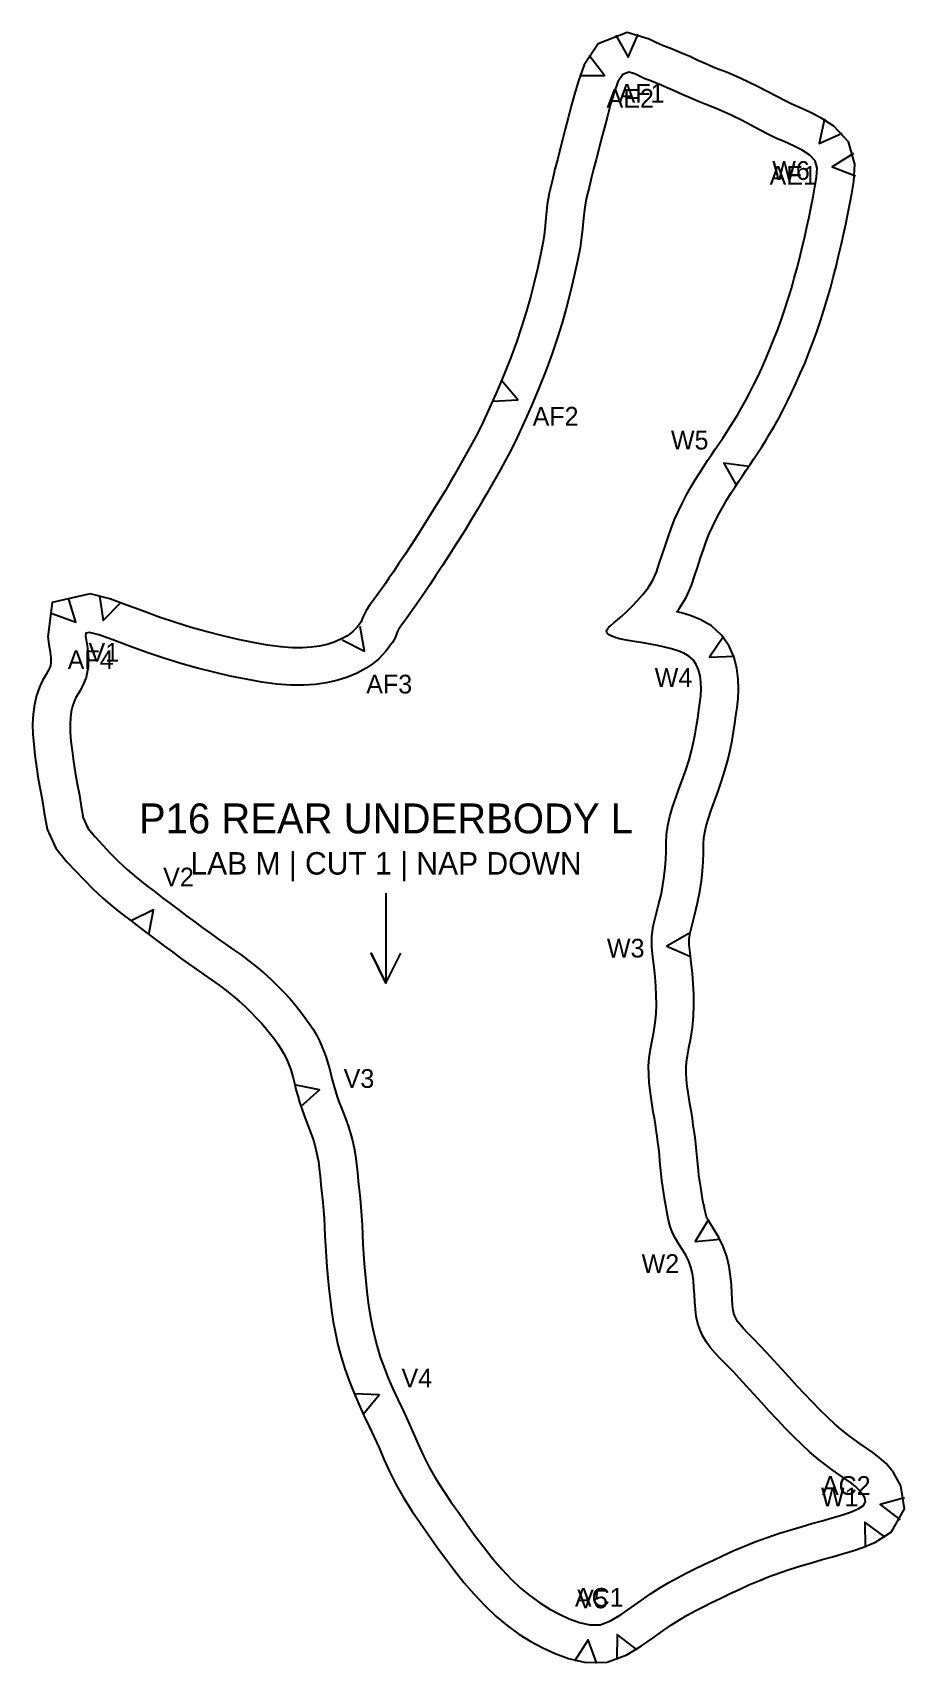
# Model space of a CAD drawing. Header units: millimetres. Extents: x 10 to 1500, y 0 to 642.
# Drawn here: x 633.3 to 749.7, y -0.1 to 217.7 of the extents above; entities that cross this region are included whole.
import ezdxf
from ezdxf.enums import TextEntityAlignment as Align

# ---------------------------------------------------------------- set-up
doc = ezdxf.new("R2010")
doc.units = ezdxf.units.MM
for name, color, linetype in [('CUT', 1, 'Continuous'), ('LABEL', 7, 'Continuous'), ('NOTCH', 3, 'Continuous'), ('STITCH_REF', 8, 'Continuous')]:
    doc.layers.add(name, color=color, linetype=linetype)

msp = doc.modelspace()

# ---------------------------------------------------------------- texts
at = {"layer": 'LABEL'}
for s, height, p in [('AE2', 2.5, (713.12, 208.93)), ('AF1', 2.5, (714.63, 209.59)), ('W6', 2.5, (734.6, 199.28)), ('AE1', 2.5, (734.89, 198.62)), ('AF2', 2.5, (703.16, 166.45)), ('W5', 2.5, (721.07, 163.27)), ('AF4', 2.5, (641.07, 133.94)), ('V1', 2.5, (642.83, 134.92)), ('AF3', 2.5, (680.94, 130.68)), ('W4', 2.5, (718.9, 131.56)), ('P16 REAR UNDERBODY L', 4, (680.51, 112.74)), ('LAB M | CUT 1 | NAP DOWN', 3, (680.51, 106.74)), ('V2', 2.5, (652.8, 104.91)), ('W3', 2.5, (712.52, 95.41)), ('V3', 2.5, (676.9, 78)), ('W2', 2.5, (717.15, 53.28)), ('V4', 2.5, (684.63, 37.99)), ('AC2', 2.5, (741.98, 23.64)), ('W1', 2.5, (741.1, 22.11)), ('AC1', 2.5, (708.99, 8.7)), ('V5', 2.5, (708.09, 8.49))]:
    msp.add_text(s, height=height, dxfattribs=at).set_placement(p, align=Align.MIDDLE_CENTER)

# ---------------------------------------------------------------- linework, layer by layer
at = {"layer": 'CUT'}
msp.add_lwpolyline([(737.11, 207.09), (735.73, 207.69), (734.69, 208.13), (733.82, 208.57), (732.72, 209.16), (731.52, 209.77), (730.23, 210.45), (728.76, 211.17), (727.33, 211.82), (726, 212.4), (724.97, 212.78), (724.18, 213.1), (723.22, 213.51), (722.15, 213.99), (720.99, 214.53), (719.98, 214.94), (719.25, 215.25), (718.42, 215.62), (717.54, 215.95), (716.95, 216.18), (716.62, 216.32), (715.65, 216.84), (712.7, 217.7), (708.85, 216.19), (706.98, 213.39), (706.21, 211.24), (705.69, 209.48), (705.24, 207.86), (704.83, 206.31), (704.45, 204.82), (704.08, 203.38), (703.73, 202), (703.4, 200.69), (703.07, 199.44), (702.77, 198.23), (702.51, 197.15), (702.31, 196.25), (702.17, 195.48), (702.05, 194.72), (701.94, 193.86), (701.85, 192.9), (701.77, 191.94), (701.67, 190.98), (701.49, 189.81), (701.19, 188.23), (700.78, 186.33), (700.31, 184.34), (699.8, 182.35), (699.23, 180.37), (698.61, 178.39), (697.93, 176.37), (697.18, 174.29), (696.31, 172.09), (695.36, 169.83), (694.38, 167.65), (693.48, 165.73), (692.71, 164.17), (692.02, 162.87), (691.36, 161.67), (690.74, 160.54), (690.17, 159.54), (689.64, 158.61), (689.1, 157.67), (688.44, 156.56), (687.62, 155.2), (686.68, 153.67), (685.71, 152.12), (684.75, 150.62), (683.86, 149.23), (683.01, 147.94), (682.2, 146.73), (681.49, 145.68), (680.91, 144.82), (680.44, 144.13), (680.01, 143.51), (679.6, 142.94), (679.21, 142.4), (678.81, 141.86), (678.37, 141.26), (677.88, 140.51), (677.42, 139.63), (677.2, 139), (677.1, 138.87), (676.92, 138.62), (676.65, 138.3), (676.37, 137.98), (676.14, 137.73), (675.83, 137.47), (675.27, 137.09), (674.48, 136.66), (673.6, 136.29), (672.66, 135.99), (671.63, 135.76), (670.51, 135.6), (669.34, 135.52), (668.03, 135.53), (666.48, 135.66), (664.69, 135.9), (662.77, 136.23), (660.77, 136.64), (658.72, 137.12), (656.61, 137.67), (654.49, 138.25), (652.38, 138.9), (650.21, 139.63), (647.98, 140.45), (645.75, 141.29), (643.63, 142.06), (641.01, 142.74), (635.95, 141.58), (635.33, 137), (635.54, 135.72), (635.63, 135.26), (635.68, 134.92), (635.72, 134.56), (635.74, 134.2), (635.76, 133.9), (635.75, 133.66), (635.74, 133.44), (635.71, 133.24), (635.69, 133.1), (635.67, 133.03), (635.64, 132.94), (635.58, 132.8), (635.49, 132.62), (635.32, 132.32), (635.04, 131.84), (634.66, 131.16), (634.23, 130.25), (633.84, 129.16), (633.55, 127.94), (633.38, 126.66), (633.32, 125.35), (633.35, 124), (633.46, 122.6), (633.61, 121.15), (633.82, 119.62), (634.07, 118.01), (634.37, 116.43), (634.64, 115.01), (634.86, 113.49), (635.27, 111.3), (636.41, 108.78), (637.9, 106.95), (639.06, 105.73), (640.14, 104.58), (641.36, 103.34), (642.66, 102.14), (643.96, 101.04), (645.24, 100.01), (646.47, 99.04), (647.66, 98.14), (648.8, 97.28), (649.88, 96.47), (650.94, 95.68), (651.98, 94.9), (653.03, 94.13), (654.07, 93.37), (655.12, 92.63), (656.18, 91.89), (657.22, 91.16), (658.22, 90.45), (659.16, 89.75), (660.05, 89.05), (660.89, 88.34), (661.7, 87.6), (662.49, 86.84), (663.23, 86.07), (663.93, 85.33), (664.56, 84.6), (665.13, 83.89), (665.66, 83.2), (666.13, 82.54), (666.53, 81.93), (666.84, 81.4), (667.11, 80.88), (667.37, 80.31), (667.6, 79.74), (667.79, 79.22), (667.95, 78.7), (668.11, 78.09), (668.29, 77.36), (668.49, 76.55), (668.72, 75.7), (668.98, 74.82), (669.27, 73.93), (669.58, 73.06), (669.9, 72.22), (670.21, 71.43), (670.49, 70.69), (670.74, 70), (670.96, 69.28), (671.16, 68.51), (671.34, 67.72), (671.49, 66.9), (671.6, 65.99), (671.71, 64.95), (671.82, 63.78), (671.95, 62.59), (672.07, 61.46), (672.18, 60.39), (672.26, 59.33), (672.32, 58.2), (672.36, 56.97), (672.42, 55.64), (672.5, 54.25), (672.6, 52.83), (672.73, 51.4), (672.87, 49.97), (673.04, 48.52), (673.23, 47.03), (673.47, 45.51), (673.76, 43.97), (674.1, 42.42), (674.51, 40.83), (675, 39.23), (675.57, 37.64), (676.2, 36.07), (676.87, 34.51), (677.57, 32.99), (678.28, 31.52), (678.95, 30.09), (679.59, 28.66), (680.24, 27.14), (680.98, 25.49), (681.86, 23.73), (682.87, 21.96), (683.96, 20.26), (685.06, 18.64), (686.17, 17.05), (687.3, 15.47), (688.45, 13.88), (689.65, 12.28), (690.92, 10.68), (692.27, 9.11), (693.69, 7.61), (695.17, 6.21), (696.7, 4.94), (698.27, 3.8), (699.86, 2.8), (701.47, 1.95), (703.09, 1.21), (704.88, 0.55), (707.18, 0), (710.04, 0.06), (712.68, 1.02), (714.65, 2.21), (716.17, 3.28), (717.46, 4.21), (718.62, 5.01), (719.69, 5.7), (720.75, 6.32), (721.81, 6.9), (722.87, 7.45), (723.96, 8), (725.14, 8.57), (726.38, 9.16), (727.66, 9.77), (728.96, 10.36), (730.29, 10.93), (731.66, 11.47), (733.06, 11.98), (734.48, 12.46), (735.91, 12.91), (737.34, 13.33), (738.75, 13.74), (740.13, 14.13), (741.49, 14.52), (742.86, 14.93), (744.27, 15.4), (745.88, 16.07), (748.03, 17.45), (749.74, 20.53), (749.27, 23.61), (748.3, 25.39), (747.3, 26.56), (746.37, 27.38), (745.52, 28.04), (744.69, 28.64), (743.85, 29.22), (743.01, 29.8), (742.18, 30.41), (741.35, 31.07), (740.47, 31.83), (739.5, 32.73), (738.48, 33.72), (737.45, 34.76), (736.42, 35.84), (735.37, 36.96), (734.33, 38.1), (733.32, 39.21), (732.34, 40.28), (731.4, 41.31), (730.49, 42.29), (729.62, 43.2), (728.83, 44), (728.19, 44.67), (727.75, 45.17), (727.47, 45.54), (727.27, 45.88), (727.11, 46.24), (726.98, 46.61), (726.88, 47.07), (726.8, 47.69), (726.74, 48.48), (726.69, 49.42), (726.63, 50.46), (726.53, 51.62), (726.34, 52.89), (726.02, 54.23), (725.55, 55.55), (724.96, 56.77), (724.34, 57.81), (723.83, 58.59), (723.52, 59.08), (723.37, 59.37), (723.25, 59.71), (723.12, 60.22), (722.98, 60.89), (722.84, 61.68), (722.69, 62.56), (722.54, 63.47), (722.4, 64.29), (722.3, 64.99), (722.23, 65.72), (722.16, 66.55), (722.08, 67.43), (721.99, 68.35), (721.89, 69.26), (721.78, 70.13), (721.67, 70.95), (721.55, 71.78), (721.43, 72.65), (721.29, 73.52), (721.15, 74.39), (721, 75.26), (720.87, 76.13), (720.75, 77), (720.65, 77.88), (720.59, 78.74), (720.58, 79.5), (720.63, 80.2), (720.76, 81.03), (720.97, 82.11), (721.21, 83.4), (721.43, 84.83), (721.57, 86.33), (721.62, 87.81), (721.6, 89.25), (721.53, 90.65), (721.42, 92.05), (721.27, 93.45), (721.12, 94.77), (721.01, 95.85), (721.01, 96.65), (721.11, 97.45), (721.38, 98.54), (721.75, 99.93), (722.13, 101.45), (722.43, 102.98), (722.64, 104.41), (722.77, 105.7), (722.87, 106.93), (722.93, 108.21), (722.93, 109.33), (722.97, 110.15), (723.07, 110.88), (723.26, 111.73), (723.56, 112.74), (723.94, 113.86), (724.37, 115.06), (724.85, 116.36), (725.33, 117.73), (725.77, 119.12), (726.16, 120.5), (726.48, 121.84), (726.73, 123.13), (726.93, 124.32), (727.09, 125.41), (727.25, 126.46), (727.41, 127.57), (727.53, 128.75), (727.59, 130), (727.56, 131.33), (727.38, 132.75), (726.99, 134.24), (726.32, 135.75), (725.31, 137.2), (723.96, 138.45), (722.48, 139.31), (721.14, 139.84), (719.95, 140.2), (719.37, 140.35), (719.63, 140.68), (720.59, 142.23), (721.29, 143.85), (721.76, 145.23), (722.14, 146.4), (722.51, 147.54), (722.9, 148.66), (723.28, 149.74), (723.67, 150.75), (724.09, 151.7), (724.54, 152.62), (725.04, 153.55), (725.57, 154.48), (726.09, 155.37), (726.6, 156.21), (727.12, 157.01), (727.62, 157.78), (728.1, 158.51), (728.6, 159.24), (729.13, 160), (729.65, 160.79), (730.17, 161.58), (730.68, 162.38), (731.22, 163.22), (731.77, 164.13), (732.34, 165.1), (732.91, 166.12), (733.49, 167.21), (734.08, 168.36), (734.67, 169.57), (735.26, 170.84), (735.84, 172.16), (736.42, 173.52), (736.98, 174.91), (737.52, 176.32), (738.03, 177.75), (738.53, 179.19), (739, 180.64), (739.44, 182.09), (739.85, 183.55), (740.24, 185), (740.61, 186.44), (740.96, 187.88), (741.29, 189.3), (741.61, 190.71), (741.9, 192.1), (742.18, 193.47), (742.45, 194.82), (742.71, 196.21), (742.98, 197.81), (743.14, 200.13), (742.29, 203.13), (740.31, 205.22), (738.59, 206.32), (737.11, 207.09)], close=True, dxfattribs=at)
at = {"layer": 'LABEL'}
msp.add_lwpolyline([(680.51, 102.74), (680.51, 90.74), (678.51, 94.74), (680.51, 90.74), (682.51, 94.74)], dxfattribs=at)
at = {"layer": 'NOTCH'}
for points in [[(711.19, 217.34), (712.84, 214.42), (714.19, 217.49)], [(706.33, 211.96), (709.68, 211.99), (707.64, 214.65)], [(739.09, 206.16), (738.36, 202.89), (741.42, 204.27)], [(742.93, 201.55), (740.08, 199.78), (743.21, 198.56)], [(694.76, 168.45), (698.11, 168.64), (695.95, 171.21)], [(728.95, 159.75), (725.62, 160.19), (727.26, 157.27)], [(635.93, 140.11), (639.07, 138.94), (638.12, 142.16)], [(642.25, 142.49), (642.76, 139.18), (645.11, 141.58)], [(674.66, 136.59), (677.65, 135.08), (677.06, 138.39)], [(725.56, 137.04), (723.69, 134.26), (727.04, 134.43)], [(648.86, 97.23), (649.47, 100.53), (646.47, 99.05)], [(720.93, 97.35), (718.01, 95.69), (721.08, 94.35)], [(669.13, 74.26), (671.61, 76.51), (668.31, 77.14)], [(723.54, 59.08), (721.8, 56.21), (725.14, 56.54)], [(677.48, 33.15), (679.61, 35.74), (676.26, 35.88)], [(749.73, 22.01), (746.5, 21.09), (749.17, 19.06)], [(747.16, 16.73), (744.46, 18.73), (744.48, 15.38)], [(708.67, -0.12), (707.5, 3.02), (705.69, 0.2)], [(714.04, 1.71), (711.38, 3.75), (711.34, 0.4)]]:
    msp.add_lwpolyline(points, dxfattribs=at)
at = {"layer": 'STITCH_REF'}
msp.add_lwpolyline([(734.95, 202.57), (733.76, 203.09), (732.59, 203.58), (731.49, 204.14), (730.4, 204.73), (729.22, 205.33), (727.97, 205.99), (726.62, 206.65), (725.3, 207.25), (724.14, 207.75), (723.15, 208.12), (722.25, 208.49), (721.21, 208.93), (720.08, 209.44), (719, 209.94), (718.06, 210.32), (717.25, 210.66), (716.5, 211), (715.76, 211.28), (715.08, 211.54), (714.44, 211.82), (713.75, 212.19), (712.94, 212.42), (712.14, 212.11), (711.48, 211.12), (710.96, 209.69), (710.5, 208.12), (710.07, 206.55), (709.67, 205.04), (709.29, 203.58), (708.93, 202.15), (708.58, 200.76), (708.24, 199.45), (707.92, 198.2), (707.62, 197.03), (707.38, 196.03), (707.21, 195.25), (707.09, 194.63), (707, 194.02), (706.91, 193.31), (706.83, 192.46), (706.74, 191.47), (706.63, 190.36), (706.42, 188.97), (706.09, 187.23), (705.66, 185.23), (705.17, 183.14), (704.62, 181.04), (704.02, 178.94), (703.37, 176.84), (702.65, 174.72), (701.85, 172.52), (700.94, 170.2), (699.95, 167.84), (698.93, 165.56), (697.98, 163.55), (697.16, 161.89), (696.43, 160.51), (695.74, 159.25), (695.1, 158.1), (694.52, 157.07), (693.98, 156.12), (693.41, 155.14), (692.73, 153.99), (691.89, 152.6), (690.93, 151.04), (689.93, 149.45), (688.96, 147.92), (688.05, 146.5), (687.18, 145.18), (686.36, 143.95), (685.63, 142.87), (685.04, 142), (684.55, 141.29), (684.1, 140.64), (683.66, 140.02), (683.25, 139.45), (682.85, 138.91), (682.48, 138.4), (682.19, 137.97), (682.02, 137.63), (681.92, 137.36), (681.84, 137.11), (681.73, 136.84), (681.57, 136.55), (681.37, 136.24), (681.13, 135.91), (680.84, 135.53), (680.48, 135.09), (680.06, 134.6), (679.55, 134.07), (678.85, 133.48), (677.87, 132.82), (676.67, 132.16), (675.35, 131.59), (673.96, 131.16), (672.52, 130.84), (671.05, 130.63), (669.5, 130.52), (667.81, 130.53), (665.94, 130.68), (663.93, 130.96), (661.84, 131.32), (659.7, 131.76), (657.52, 132.27), (655.32, 132.83), (653.1, 133.45), (650.84, 134.14), (648.55, 134.92), (646.24, 135.76), (644.02, 136.6), (642.15, 137.28), (640.93, 137.59), (640.44, 137.48), (640.38, 137.08), (640.47, 136.58), (640.56, 136.07), (640.64, 135.54), (640.69, 135.02), (640.74, 134.5), (640.76, 133.98), (640.75, 133.47), (640.72, 132.98), (640.66, 132.5), (640.58, 132.04), (640.46, 131.58), (640.31, 131.14), (640.12, 130.7), (639.9, 130.26), (639.65, 129.82), (639.38, 129.36), (639.11, 128.87), (638.85, 128.34), (638.64, 127.73), (638.47, 127.03), (638.36, 126.23), (638.32, 125.3), (638.35, 124.24), (638.44, 123.05), (638.58, 121.75), (638.76, 120.34), (639, 118.87), (639.28, 117.36), (639.57, 115.84), (639.79, 114.32), (640.08, 112.81), (640.7, 111.43), (641.66, 110.26), (642.7, 109.16), (643.74, 108.04), (644.83, 106.94), (645.97, 105.89), (647.15, 104.89), (648.34, 103.93), (649.53, 103.01), (650.68, 102.12), (651.8, 101.28), (652.89, 100.47), (653.93, 99.68), (654.96, 98.92), (655.97, 98.17), (656.99, 97.44), (658.01, 96.71), (659.05, 95.98), (660.1, 95.25), (661.15, 94.5), (662.2, 93.73), (663.21, 92.93), (664.19, 92.1), (665.13, 91.25), (666.02, 90.38), (666.86, 89.52), (667.65, 88.67), (668.38, 87.82), (669.07, 86.98), (669.69, 86.16), (670.26, 85.36), (670.77, 84.58), (671.22, 83.82), (671.61, 83.05), (671.96, 82.29), (672.27, 81.54), (672.53, 80.8), (672.76, 80.07), (672.95, 79.32), (673.14, 78.57), (673.33, 77.81), (673.53, 77.05), (673.75, 76.3), (674, 75.55), (674.27, 74.79), (674.56, 74.03), (674.87, 73.24), (675.19, 72.42), (675.49, 71.56), (675.77, 70.65), (676.02, 69.7), (676.24, 68.71), (676.43, 67.66), (676.57, 66.56), (676.69, 65.43), (676.8, 64.29), (676.92, 63.14), (677.05, 61.98), (677.16, 60.82), (677.25, 59.64), (677.31, 58.42), (677.36, 57.18), (677.42, 55.89), (677.49, 54.57), (677.59, 53.23), (677.71, 51.87), (677.84, 50.5), (678, 49.12), (678.18, 47.74), (678.4, 46.35), (678.66, 44.97), (678.97, 43.58), (679.33, 42.19), (679.75, 40.8), (680.25, 39.4), (680.81, 37.98), (681.43, 36.56), (682.1, 35.12), (682.8, 33.66), (683.49, 32.18), (684.16, 30.67), (684.82, 29.16), (685.5, 27.62), (686.27, 26.09), (687.15, 24.55), (688.13, 23.01), (689.18, 21.47), (690.26, 19.93), (691.36, 18.39), (692.47, 16.85), (693.61, 15.34), (694.78, 13.86), (695.98, 12.46), (697.22, 11.15), (698.49, 9.95), (699.77, 8.89), (701.07, 7.95), (702.37, 7.13), (703.67, 6.44), (704.99, 5.84), (706.34, 5.34), (707.71, 5.01), (709.11, 5.04), (710.51, 5.55), (711.91, 6.4), (713.27, 7.36), (714.58, 8.3), (715.85, 9.18), (717.08, 9.96), (718.28, 10.67), (719.45, 11.31), (720.6, 11.91), (721.77, 12.49), (722.97, 13.07), (724.23, 13.68), (725.55, 14.3), (726.94, 14.94), (728.39, 15.56), (729.88, 16.15), (731.4, 16.7), (732.93, 17.21), (734.45, 17.69), (735.94, 18.13), (737.38, 18.55), (738.76, 18.94), (740.08, 19.31), (741.34, 19.69), (742.53, 20.09), (743.56, 20.52), (744.27, 20.97), (744.54, 21.46), (744.46, 21.99), (744.16, 22.53), (743.72, 23.04), (743.17, 23.53), (742.53, 24.03), (741.81, 24.55), (740.99, 25.11), (740.11, 25.73), (739.16, 26.43), (738.16, 27.22), (737.12, 28.11), (736.06, 29.1), (734.97, 30.16), (733.87, 31.26), (732.78, 32.41), (731.7, 33.57), (730.64, 34.72), (729.62, 35.84), (728.65, 36.91), (727.73, 37.92), (726.85, 38.85), (726.03, 39.72), (725.24, 40.52), (724.52, 41.28), (723.86, 42.01), (723.3, 42.77), (722.83, 43.57), (722.45, 44.41), (722.15, 45.29), (721.95, 46.22), (721.83, 47.18), (721.75, 48.15), (721.7, 49.13), (721.64, 50.1), (721.56, 51.04), (721.43, 51.94), (721.22, 52.8), (720.93, 53.62), (720.56, 54.4), (720.11, 55.14), (719.63, 55.87), (719.16, 56.61), (718.77, 57.4), (718.47, 58.22), (718.25, 59.08), (718.07, 59.95), (717.91, 60.83), (717.76, 61.73), (717.61, 62.63), (717.46, 63.52), (717.33, 64.39), (717.25, 65.26), (717.18, 66.13), (717.1, 66.98), (717.02, 67.83), (716.93, 68.66), (716.82, 69.48), (716.71, 70.28), (716.6, 71.08), (716.49, 71.89), (716.35, 72.72), (716.21, 73.57), (716.06, 74.47), (715.92, 75.41), (715.78, 76.4), (715.67, 77.44), (715.6, 78.52), (715.58, 79.63), (715.66, 80.76), (715.83, 81.9), (716.06, 83.06), (716.28, 84.24), (716.46, 85.43), (716.58, 86.64), (716.62, 87.86), (716.6, 89.09), (716.54, 90.33), (716.44, 91.6), (716.3, 92.9), (716.15, 94.23), (716.01, 95.59), (716, 96.97), (716.19, 98.37), (716.53, 99.78), (716.91, 101.18), (717.25, 102.53), (717.5, 103.82), (717.67, 105.03), (717.79, 106.17), (717.88, 107.25), (717.93, 108.33), (717.93, 109.44), (717.98, 110.6), (718.15, 111.79), (718.42, 113), (718.79, 114.24), (719.21, 115.5), (719.68, 116.78), (720.14, 118.05), (720.59, 119.32), (720.98, 120.55), (721.32, 121.75), (721.59, 122.91), (721.81, 124.02), (721.99, 125.1), (722.15, 126.15), (722.3, 127.18), (722.44, 128.17), (722.54, 129.13), (722.59, 130.06), (722.56, 130.96), (722.46, 131.8), (722.26, 132.58), (721.94, 133.28), (721.51, 133.9), (720.96, 134.41), (720.28, 134.81), (719.49, 135.12), (718.62, 135.38), (717.7, 135.61), (716.75, 135.82), (715.79, 136.01), (714.85, 136.18), (713.95, 136.32), (713.12, 136.45), (712.37, 136.58), (711.7, 136.73), (711.13, 136.89), (710.66, 137.08), (710.32, 137.26), (710.09, 137.43), (709.98, 137.6), (709.97, 137.78), (710.06, 137.97), (710.24, 138.22), (710.53, 138.51), (710.92, 138.86), (711.42, 139.27), (712.01, 139.77), (712.67, 140.38), (713.37, 141.07), (714.09, 141.83), (714.82, 142.66), (715.53, 143.56), (716.15, 144.55), (716.62, 145.65), (717.01, 146.8), (717.39, 147.96), (717.77, 149.12), (718.17, 150.3), (718.59, 151.48), (719.05, 152.65), (719.55, 153.8), (720.09, 154.91), (720.66, 155.97), (721.24, 156.99), (721.81, 157.95), (722.37, 158.86), (722.91, 159.72), (723.44, 160.53), (723.96, 161.31), (724.48, 162.06), (724.99, 162.8), (725.48, 163.54), (725.97, 164.3), (726.47, 165.07), (726.97, 165.86), (727.48, 166.7), (728, 167.58), (728.53, 168.52), (729.06, 169.52), (729.6, 170.59), (730.15, 171.71), (730.71, 172.9), (731.25, 174.14), (731.79, 175.42), (732.32, 176.73), (732.83, 178.06), (733.32, 179.41), (733.78, 180.77), (734.22, 182.13), (734.64, 183.5), (735.03, 184.88), (735.41, 186.27), (735.76, 187.65), (736.1, 189.03), (736.42, 190.41), (736.72, 191.77), (737, 193.11), (737.28, 194.45), (737.54, 195.78), (737.79, 197.1), (738.01, 198.4), (738.09, 199.6), (737.81, 200.58), (737.1, 201.34), (736.09, 201.98), (734.95, 202.57)], close=True, dxfattribs=at)

msp.set_redraw_order([(e.dxf.handle, doc.entitydb.next_handle()) for e in msp.query("TEXT MTEXT ATTDEF DIMENSION ARC_DIMENSION")])  # texts and dimensions are drawn at this point

doc.saveas('drawing.dxf')
